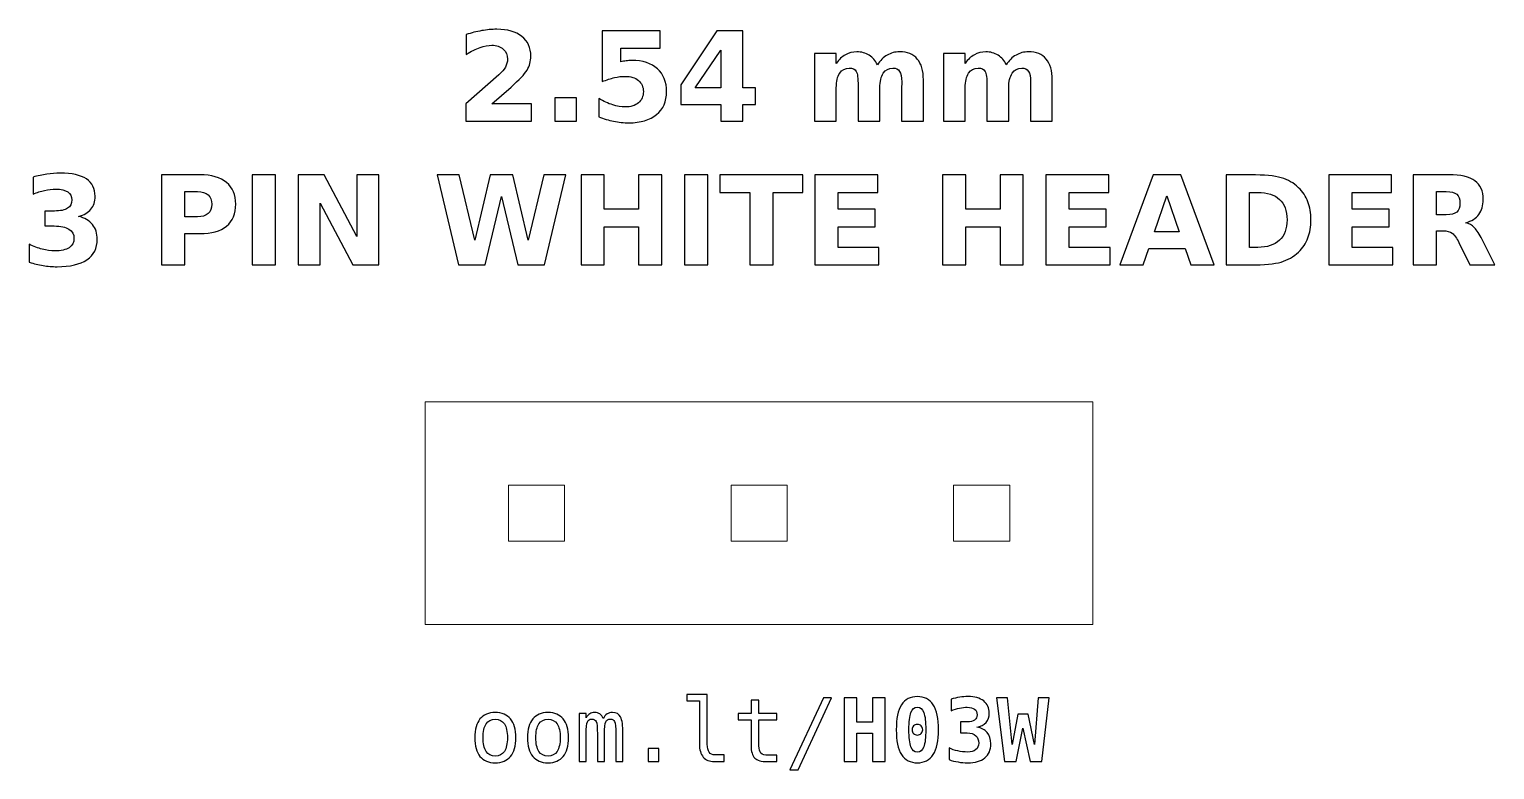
# Model space of a CAD drawing. Header units: centimetres. Extents: x -11.33 to -9.66, y -15.14 to -14.3.
import ezdxf

# ---------------------------------------------------------------- set-up
doc = ezdxf.new("R2010")
doc.units = ezdxf.units.CM
doc.header["$MEASUREMENT"] = 0
doc.layers.add('Layer 1', color=7, linetype='Continuous')

msp = doc.modelspace()

# ---------------------------------------------------------------- linework, layer by layer
at = {"layer": 'Layer 1', "color": 7, "lineweight": 20}
for points in [[(-10.881, -14.977), (-10.119, -14.977), (-10.119, -14.723), (-10.881, -14.723), (-10.881, -14.977)], [(-10.786, -14.882), (-10.722, -14.882), (-10.722, -14.818), (-10.786, -14.818), (-10.786, -14.882)], [(-10.532, -14.882), (-10.468, -14.882), (-10.468, -14.818), (-10.532, -14.818), (-10.532, -14.882)], [(-10.278, -14.882), (-10.214, -14.882), (-10.214, -14.818), (-10.278, -14.818), (-10.278, -14.882)]]:
    msp.add_lwpolyline(points, close=True, dxfattribs=at)
at = {"layer": 'Layer 1', "color": 250}
for points, knots in [([(-10.80502, -14.38297), (-10.80502, -14.38297), (-10.75974, -14.38297), (-10.75974, -14.38297), (-10.75974, -14.38297), (-10.75974, -14.38297), (-10.75974, -14.40247), (-10.75974, -14.40247), (-10.75974, -14.40247), (-10.75974, -14.40247), (-10.83451, -14.40247), (-10.83451, -14.40247), (-10.83451, -14.40247), (-10.83451, -14.40247), (-10.83451, -14.38297), (-10.83451, -14.38297), (-10.83451, -14.38297), (-10.83451, -14.38297), (-10.79695, -14.34984), (-10.79695, -14.34984), (-10.79695, -14.34984), (-10.79359, -14.3468), (-10.79112, -14.34384), (-10.78952, -14.34095), (-10.78952, -14.34095), (-10.7879, -14.33805), (-10.7871, -14.33504), (-10.7871, -14.33191), (-10.7871, -14.33191), (-10.7871, -14.32709), (-10.78872, -14.32321), (-10.79196, -14.32027), (-10.79196, -14.32027), (-10.79519, -14.31733), (-10.79949, -14.31588), (-10.80488, -14.31588), (-10.80488, -14.31588), (-10.80901, -14.31588), (-10.81353, -14.31677), (-10.81845, -14.31853), (-10.81845, -14.31853), (-10.82336, -14.3203), (-10.82863, -14.32293), (-10.83423, -14.32641), (-10.83423, -14.32641), (-10.83423, -14.32641), (-10.83423, -14.30381), (-10.83423, -14.30381), (-10.83423, -14.30381), (-10.82825, -14.30184), (-10.82235, -14.30033), (-10.81652, -14.2993), (-10.81652, -14.2993), (-10.81068, -14.29826), (-10.80497, -14.29774), (-10.79935, -14.29774), (-10.79935, -14.29774), (-10.78705, -14.29774), (-10.77748, -14.30045), (-10.77066, -14.30588), (-10.77066, -14.30588), (-10.76384, -14.31129), (-10.76043, -14.31884), (-10.76043, -14.32855), (-10.76043, -14.32855), (-10.76043, -14.33415), (-10.76188, -14.33937), (-10.76478, -14.34422), (-10.76478, -14.34422), (-10.76767, -14.34906), (-10.77376, -14.35555), (-10.78303, -14.36369), (-10.78303, -14.36369), (-10.78303, -14.36369), (-10.80502, -14.38297), (-10.80502, -14.38297)], [0, 0, 0, 0, 0.0526316, 0.0526316, 0.0526316, 0.0526316, 0.1052632, 0.1052632, 0.1052632, 0.1052632, 0.1578947, 0.1578947, 0.1578947, 0.1578947, 0.2105263, 0.2105263, 0.2105263, 0.2105263, 0.2631579, 0.2631579, 0.2631579, 0.2631579, 0.3157895, 0.3157895, 0.3157895, 0.3157895, 0.3684211, 0.3684211, 0.3684211, 0.3684211, 0.4210526, 0.4210526, 0.4210526, 0.4210526, 0.4736842, 0.4736842, 0.4736842, 0.4736842, 0.5263158, 0.5263158, 0.5263158, 0.5263158, 0.5789474, 0.5789474, 0.5789474, 0.5789474, 0.6315789, 0.6315789, 0.6315789, 0.6315789, 0.6842105, 0.6842105, 0.6842105, 0.6842105, 0.7368421, 0.7368421, 0.7368421, 0.7368421, 0.7894737, 0.7894737, 0.7894737, 0.7894737, 0.8421053, 0.8421053, 0.8421053, 0.8421053, 0.8947368, 0.8947368, 0.8947368, 0.8947368, 0.9473684, 0.9473684, 0.9473684, 0.9473684, 1, 1, 1, 1]), ([(-10.67893, -14.2996), (-10.67893, -14.2996), (-10.61299, -14.2996), (-10.61299, -14.2996), (-10.61299, -14.2996), (-10.61299, -14.2996), (-10.61299, -14.3191), (-10.61299, -14.3191), (-10.61299, -14.3191), (-10.61299, -14.3191), (-10.65779, -14.3191), (-10.65779, -14.3191), (-10.65779, -14.3191), (-10.65779, -14.3191), (-10.65779, -14.33502), (-10.65779, -14.33502), (-10.65779, -14.33502), (-10.65577, -14.33448), (-10.65374, -14.33406), (-10.6517, -14.33375), (-10.6517, -14.33375), (-10.64965, -14.33344), (-10.64751, -14.3333), (-10.64532, -14.3333), (-10.64532, -14.3333), (-10.63277, -14.3333), (-10.62301, -14.33643), (-10.61602, -14.34271), (-10.61602, -14.34271), (-10.60904, -14.34897), (-10.60556, -14.35771), (-10.60556, -14.36891), (-10.60556, -14.36891), (-10.60556, -14.38003), (-10.60937, -14.38874), (-10.61696, -14.39504), (-10.61696, -14.39504), (-10.62456, -14.40132), (-10.63512, -14.40447), (-10.64862, -14.40447), (-10.64862, -14.40447), (-10.65445, -14.40447), (-10.66024, -14.4039), (-10.66595, -14.40278), (-10.66595, -14.40278), (-10.67167, -14.40165), (-10.67736, -14.39995), (-10.683, -14.39765), (-10.683, -14.39765), (-10.683, -14.39765), (-10.683, -14.37676), (-10.683, -14.37676), (-10.683, -14.37676), (-10.6774, -14.37999), (-10.67209, -14.38239), (-10.66706, -14.38398), (-10.66706, -14.38398), (-10.66202, -14.38561), (-10.65727, -14.38641), (-10.65283, -14.38641), (-10.65283, -14.38641), (-10.64638, -14.38641), (-10.64133, -14.38483), (-10.63763, -14.38168), (-10.63763, -14.38168), (-10.63394, -14.37855), (-10.63208, -14.3743), (-10.63208, -14.36891), (-10.63208, -14.36891), (-10.63208, -14.3635), (-10.63394, -14.35924), (-10.63763, -14.35612), (-10.63763, -14.35612), (-10.64133, -14.35299), (-10.64638, -14.35144), (-10.65283, -14.35144), (-10.65283, -14.35144), (-10.65664, -14.35144), (-10.66071, -14.35193), (-10.66501, -14.35292), (-10.66501, -14.35292), (-10.66934, -14.3539), (-10.67397, -14.35543), (-10.67893, -14.3575), (-10.67893, -14.3575), (-10.67893, -14.3575), (-10.67893, -14.2996), (-10.67893, -14.2996)], [0, 0, 0, 0, 0.0454545, 0.0454545, 0.0454545, 0.0454545, 0.0909091, 0.0909091, 0.0909091, 0.0909091, 0.1363636, 0.1363636, 0.1363636, 0.1363636, 0.1818182, 0.1818182, 0.1818182, 0.1818182, 0.2272727, 0.2272727, 0.2272727, 0.2272727, 0.2727273, 0.2727273, 0.2727273, 0.2727273, 0.3181818, 0.3181818, 0.3181818, 0.3181818, 0.3636364, 0.3636364, 0.3636364, 0.3636364, 0.4090909, 0.4090909, 0.4090909, 0.4090909, 0.4545455, 0.4545455, 0.4545455, 0.4545455, 0.5, 0.5, 0.5, 0.5, 0.5454545, 0.5454545, 0.5454545, 0.5454545, 0.5909091, 0.5909091, 0.5909091, 0.5909091, 0.6363636, 0.6363636, 0.6363636, 0.6363636, 0.6818182, 0.6818182, 0.6818182, 0.6818182, 0.7272727, 0.7272727, 0.7272727, 0.7272727, 0.7727273, 0.7727273, 0.7727273, 0.7727273, 0.8181818, 0.8181818, 0.8181818, 0.8181818, 0.8636364, 0.8636364, 0.8636364, 0.8636364, 0.9090909, 0.9090909, 0.9090909, 0.9090909, 0.9545455, 0.9545455, 0.9545455, 0.9545455, 1, 1, 1, 1]), ([(-10.54815, -14.2996), (-10.54815, -14.2996), (-10.51865, -14.2996), (-10.51865, -14.2996), (-10.51865, -14.2996), (-10.51865, -14.2996), (-10.51865, -14.36451), (-10.51865, -14.36451), (-10.51865, -14.36451), (-10.51865, -14.36451), (-10.50398, -14.36451), (-10.50398, -14.36451), (-10.50398, -14.36451), (-10.50398, -14.36451), (-10.50398, -14.38373), (-10.50398, -14.38373), (-10.50398, -14.38373), (-10.50398, -14.38373), (-10.51865, -14.38373), (-10.51865, -14.38373), (-10.51865, -14.38373), (-10.51865, -14.38373), (-10.51865, -14.40247), (-10.51865, -14.40247), (-10.51865, -14.40247), (-10.51865, -14.40247), (-10.54372, -14.40247), (-10.54372, -14.40247), (-10.54372, -14.40247), (-10.54372, -14.40247), (-10.54372, -14.38373), (-10.54372, -14.38373), (-10.54372, -14.38373), (-10.54372, -14.38373), (-10.58935, -14.38373), (-10.58935, -14.38373), (-10.58935, -14.38373), (-10.58935, -14.38373), (-10.58935, -14.36098), (-10.58935, -14.36098), (-10.58935, -14.36098), (-10.58935, -14.36098), (-10.54815, -14.2996), (-10.54815, -14.2996)], [0, 0, 0, 0, 0.0909091, 0.0909091, 0.0909091, 0.0909091, 0.1818182, 0.1818182, 0.1818182, 0.1818182, 0.2727273, 0.2727273, 0.2727273, 0.2727273, 0.3636364, 0.3636364, 0.3636364, 0.3636364, 0.4545455, 0.4545455, 0.4545455, 0.4545455, 0.5454545, 0.5454545, 0.5454545, 0.5454545, 0.6363636, 0.6363636, 0.6363636, 0.6363636, 0.7272727, 0.7272727, 0.7272727, 0.7272727, 0.8181818, 0.8181818, 0.8181818, 0.8181818, 0.9090909, 0.9090909, 0.9090909, 0.9090909, 1, 1, 1, 1]), ([(-10.54372, -14.32145), (-10.54372, -14.32145), (-10.57282, -14.36451), (-10.57282, -14.36451), (-10.57282, -14.36451), (-10.57282, -14.36451), (-10.54372, -14.36451), (-10.54372, -14.36451), (-10.54372, -14.36451), (-10.54372, -14.36451), (-10.54372, -14.32145), (-10.54372, -14.32145)], [0, 0, 0, 0, 0.3333333, 0.3333333, 0.3333333, 0.3333333, 0.6666667, 0.6666667, 0.6666667, 0.6666667, 1, 1, 1, 1]), ([(-10.36501, -14.33812), (-10.36188, -14.33335), (-10.35819, -14.3297), (-10.35388, -14.32721), (-10.35388, -14.32721), (-10.34958, -14.32469), (-10.34488, -14.32345), (-10.33973, -14.32345), (-10.33973, -14.32345), (-10.33086, -14.32345), (-10.32411, -14.32618), (-10.31948, -14.33166), (-10.31948, -14.33166), (-10.31484, -14.33711), (-10.31251, -14.34506), (-10.31251, -14.35548), (-10.31251, -14.35548), (-10.31251, -14.35548), (-10.31251, -14.40247), (-10.31251, -14.40247), (-10.31251, -14.40247), (-10.31251, -14.40247), (-10.33733, -14.40247), (-10.33733, -14.40247), (-10.33733, -14.40247), (-10.33733, -14.40247), (-10.33733, -14.36223), (-10.33733, -14.36223), (-10.33733, -14.36223), (-10.33728, -14.36164), (-10.33726, -14.36103), (-10.33723, -14.36037), (-10.33723, -14.36037), (-10.33721, -14.35974), (-10.33719, -14.35882), (-10.33719, -14.35762), (-10.33719, -14.35762), (-10.33719, -14.35216), (-10.33798, -14.34819), (-10.33961, -14.34574), (-10.33961, -14.34574), (-10.34121, -14.34327), (-10.34379, -14.34205), (-10.34737, -14.34205), (-10.34737, -14.34205), (-10.35207, -14.34205), (-10.35567, -14.34398), (-10.35823, -14.34784), (-10.35823, -14.34784), (-10.36077, -14.35169), (-10.36209, -14.35727), (-10.36219, -14.36458), (-10.36219, -14.36458), (-10.36219, -14.36458), (-10.36219, -14.40247), (-10.36219, -14.40247), (-10.36219, -14.40247), (-10.36219, -14.40247), (-10.387, -14.40247), (-10.387, -14.40247), (-10.387, -14.40247), (-10.387, -14.40247), (-10.387, -14.36223), (-10.387, -14.36223), (-10.387, -14.36223), (-10.387, -14.35369), (-10.38773, -14.34819), (-10.38921, -14.34574), (-10.38921, -14.34574), (-10.39067, -14.34327), (-10.39328, -14.34205), (-10.39704, -14.34205), (-10.39704, -14.34205), (-10.40179, -14.34205), (-10.40544, -14.344), (-10.408, -14.34788), (-10.408, -14.34788), (-10.41056, -14.35176), (-10.41186, -14.35729), (-10.41186, -14.36451), (-10.41186, -14.36451), (-10.41186, -14.36451), (-10.41186, -14.40247), (-10.41186, -14.40247), (-10.41186, -14.40247), (-10.41186, -14.40247), (-10.43667, -14.40247), (-10.43667, -14.40247), (-10.43667, -14.40247), (-10.43667, -14.40247), (-10.43667, -14.32531), (-10.43667, -14.32531), (-10.43667, -14.32531), (-10.43667, -14.32531), (-10.41186, -14.32531), (-10.41186, -14.32531), (-10.41186, -14.32531), (-10.41186, -14.32531), (-10.41186, -14.33662), (-10.41186, -14.33662), (-10.41186, -14.33662), (-10.40882, -14.33224), (-10.40534, -14.32898), (-10.40141, -14.32676), (-10.40141, -14.32676), (-10.39749, -14.32455), (-10.39316, -14.32345), (-10.38843, -14.32345), (-10.38843, -14.32345), (-10.38312, -14.32345), (-10.37839, -14.32474), (-10.37432, -14.32731), (-10.37432, -14.32731), (-10.37023, -14.32989), (-10.36712, -14.33349), (-10.36501, -14.33812)], [0, 0, 0, 0, 0.0344828, 0.0344828, 0.0344828, 0.0344828, 0.0689655, 0.0689655, 0.0689655, 0.0689655, 0.1034483, 0.1034483, 0.1034483, 0.1034483, 0.137931, 0.137931, 0.137931, 0.137931, 0.1724138, 0.1724138, 0.1724138, 0.1724138, 0.2068966, 0.2068966, 0.2068966, 0.2068966, 0.2413793, 0.2413793, 0.2413793, 0.2413793, 0.2758621, 0.2758621, 0.2758621, 0.2758621, 0.3103448, 0.3103448, 0.3103448, 0.3103448, 0.3448276, 0.3448276, 0.3448276, 0.3448276, 0.3793103, 0.3793103, 0.3793103, 0.3793103, 0.4137931, 0.4137931, 0.4137931, 0.4137931, 0.4482759, 0.4482759, 0.4482759, 0.4482759, 0.4827586, 0.4827586, 0.4827586, 0.4827586, 0.5172414, 0.5172414, 0.5172414, 0.5172414, 0.5517241, 0.5517241, 0.5517241, 0.5517241, 0.5862069, 0.5862069, 0.5862069, 0.5862069, 0.6206897, 0.6206897, 0.6206897, 0.6206897, 0.6551724, 0.6551724, 0.6551724, 0.6551724, 0.6896552, 0.6896552, 0.6896552, 0.6896552, 0.7241379, 0.7241379, 0.7241379, 0.7241379, 0.7586207, 0.7586207, 0.7586207, 0.7586207, 0.7931034, 0.7931034, 0.7931034, 0.7931034, 0.8275862, 0.8275862, 0.8275862, 0.8275862, 0.862069, 0.862069, 0.862069, 0.862069, 0.8965517, 0.8965517, 0.8965517, 0.8965517, 0.9310345, 0.9310345, 0.9310345, 0.9310345, 0.9655172, 0.9655172, 0.9655172, 0.9655172, 1, 1, 1, 1]), ([(-10.21797, -14.33812), (-10.21484, -14.33335), (-10.21115, -14.3297), (-10.20684, -14.32721), (-10.20684, -14.32721), (-10.20254, -14.32469), (-10.19784, -14.32345), (-10.19269, -14.32345), (-10.19269, -14.32345), (-10.18382, -14.32345), (-10.17707, -14.32618), (-10.17244, -14.33166), (-10.17244, -14.33166), (-10.1678, -14.33711), (-10.16547, -14.34506), (-10.16547, -14.35548), (-10.16547, -14.35548), (-10.16547, -14.35548), (-10.16547, -14.40247), (-10.16547, -14.40247), (-10.16547, -14.40247), (-10.16547, -14.40247), (-10.19029, -14.40247), (-10.19029, -14.40247), (-10.19029, -14.40247), (-10.19029, -14.40247), (-10.19029, -14.36223), (-10.19029, -14.36223), (-10.19029, -14.36223), (-10.19024, -14.36164), (-10.19022, -14.36103), (-10.19019, -14.36037), (-10.19019, -14.36037), (-10.19017, -14.35974), (-10.19015, -14.35882), (-10.19015, -14.35762), (-10.19015, -14.35762), (-10.19015, -14.35216), (-10.19094, -14.34819), (-10.19257, -14.34574), (-10.19257, -14.34574), (-10.19417, -14.34327), (-10.19675, -14.34205), (-10.20033, -14.34205), (-10.20033, -14.34205), (-10.20503, -14.34205), (-10.20863, -14.34398), (-10.21119, -14.34784), (-10.21119, -14.34784), (-10.21373, -14.35169), (-10.21505, -14.35727), (-10.21515, -14.36458), (-10.21515, -14.36458), (-10.21515, -14.36458), (-10.21515, -14.40247), (-10.21515, -14.40247), (-10.21515, -14.40247), (-10.21515, -14.40247), (-10.23996, -14.40247), (-10.23996, -14.40247), (-10.23996, -14.40247), (-10.23996, -14.40247), (-10.23996, -14.36223), (-10.23996, -14.36223), (-10.23996, -14.36223), (-10.23996, -14.35369), (-10.24069, -14.34819), (-10.24217, -14.34574), (-10.24217, -14.34574), (-10.24363, -14.34327), (-10.24624, -14.34205), (-10.25, -14.34205), (-10.25, -14.34205), (-10.25475, -14.34205), (-10.2584, -14.344), (-10.26096, -14.34788), (-10.26096, -14.34788), (-10.26352, -14.35176), (-10.26482, -14.35729), (-10.26482, -14.36451), (-10.26482, -14.36451), (-10.26482, -14.36451), (-10.26482, -14.40247), (-10.26482, -14.40247), (-10.26482, -14.40247), (-10.26482, -14.40247), (-10.28963, -14.40247), (-10.28963, -14.40247), (-10.28963, -14.40247), (-10.28963, -14.40247), (-10.28963, -14.32531), (-10.28963, -14.32531), (-10.28963, -14.32531), (-10.28963, -14.32531), (-10.26482, -14.32531), (-10.26482, -14.32531), (-10.26482, -14.32531), (-10.26482, -14.32531), (-10.26482, -14.33662), (-10.26482, -14.33662), (-10.26482, -14.33662), (-10.26178, -14.33224), (-10.2583, -14.32898), (-10.25437, -14.32676), (-10.25437, -14.32676), (-10.25045, -14.32455), (-10.24612, -14.32345), (-10.24139, -14.32345), (-10.24139, -14.32345), (-10.23608, -14.32345), (-10.23135, -14.32474), (-10.22728, -14.32731), (-10.22728, -14.32731), (-10.22319, -14.32989), (-10.22008, -14.33349), (-10.21797, -14.33812)], [0, 0, 0, 0, 0.0344828, 0.0344828, 0.0344828, 0.0344828, 0.0689655, 0.0689655, 0.0689655, 0.0689655, 0.1034483, 0.1034483, 0.1034483, 0.1034483, 0.137931, 0.137931, 0.137931, 0.137931, 0.1724138, 0.1724138, 0.1724138, 0.1724138, 0.2068966, 0.2068966, 0.2068966, 0.2068966, 0.2413793, 0.2413793, 0.2413793, 0.2413793, 0.2758621, 0.2758621, 0.2758621, 0.2758621, 0.3103448, 0.3103448, 0.3103448, 0.3103448, 0.3448276, 0.3448276, 0.3448276, 0.3448276, 0.3793103, 0.3793103, 0.3793103, 0.3793103, 0.4137931, 0.4137931, 0.4137931, 0.4137931, 0.4482759, 0.4482759, 0.4482759, 0.4482759, 0.4827586, 0.4827586, 0.4827586, 0.4827586, 0.5172414, 0.5172414, 0.5172414, 0.5172414, 0.5517241, 0.5517241, 0.5517241, 0.5517241, 0.5862069, 0.5862069, 0.5862069, 0.5862069, 0.6206897, 0.6206897, 0.6206897, 0.6206897, 0.6551724, 0.6551724, 0.6551724, 0.6551724, 0.6896552, 0.6896552, 0.6896552, 0.6896552, 0.7241379, 0.7241379, 0.7241379, 0.7241379, 0.7586207, 0.7586207, 0.7586207, 0.7586207, 0.7931034, 0.7931034, 0.7931034, 0.7931034, 0.8275862, 0.8275862, 0.8275862, 0.8275862, 0.862069, 0.862069, 0.862069, 0.862069, 0.8965517, 0.8965517, 0.8965517, 0.8965517, 0.9310345, 0.9310345, 0.9310345, 0.9310345, 0.9655172, 0.9655172, 0.9655172, 0.9655172, 1, 1, 1, 1]), ([(-10.7331, -14.3758), (-10.7331, -14.3758), (-10.70828, -14.3758), (-10.70828, -14.3758), (-10.70828, -14.3758), (-10.70828, -14.3758), (-10.70828, -14.40247), (-10.70828, -14.40247), (-10.70828, -14.40247), (-10.70828, -14.40247), (-10.7331, -14.40247), (-10.7331, -14.40247), (-10.7331, -14.40247), (-10.7331, -14.40247), (-10.7331, -14.3758), (-10.7331, -14.3758)], [0, 0, 0, 0, 0.25, 0.25, 0.25, 0.25, 0.5, 0.5, 0.5, 0.5, 0.75, 0.75, 0.75, 0.75, 1, 1, 1, 1]), ([(-11.27643, -14.51124), (-11.26951, -14.51303), (-11.26422, -14.51616), (-11.26062, -14.52058), (-11.26062, -14.52058), (-11.25702, -14.52502), (-11.25521, -14.53064), (-11.25521, -14.53749), (-11.25521, -14.53749), (-11.25521, -14.54769), (-11.25912, -14.55545), (-11.26692, -14.56077), (-11.26692, -14.56077), (-11.27473, -14.56606), (-11.28612, -14.56872), (-11.3011, -14.56872), (-11.3011, -14.56872), (-11.30639, -14.56872), (-11.31168, -14.5683), (-11.317, -14.56745), (-11.317, -14.56745), (-11.32229, -14.5666), (-11.32753, -14.56531), (-11.33273, -14.56362), (-11.33273, -14.56362), (-11.33273, -14.56362), (-11.33273, -14.54315), (-11.33273, -14.54315), (-11.33273, -14.54315), (-11.32777, -14.54562), (-11.32285, -14.54751), (-11.31796, -14.54878), (-11.31796, -14.54878), (-11.31307, -14.55002), (-11.30825, -14.55066), (-11.30352, -14.55066), (-11.30352, -14.55066), (-11.29649, -14.55066), (-11.2911, -14.54943), (-11.28736, -14.54701), (-11.28736, -14.54701), (-11.28362, -14.54457), (-11.28174, -14.54109), (-11.28174, -14.53652), (-11.28174, -14.53652), (-11.28174, -14.53184), (-11.28367, -14.52829), (-11.2875, -14.52589), (-11.2875, -14.52589), (-11.29134, -14.52347), (-11.297, -14.52227), (-11.30448, -14.52227), (-11.30448, -14.52227), (-11.30448, -14.52227), (-11.31509, -14.52227), (-11.31509, -14.52227), (-11.31509, -14.52227), (-11.31509, -14.52227), (-11.31509, -14.50517), (-11.31509, -14.50517), (-11.31509, -14.50517), (-11.31509, -14.50517), (-11.30394, -14.50517), (-11.30394, -14.50517), (-11.30394, -14.50517), (-11.29726, -14.50517), (-11.29232, -14.50414), (-11.28906, -14.50204), (-11.28906, -14.50204), (-11.28579, -14.49995), (-11.28416, -14.49678), (-11.28416, -14.49252), (-11.28416, -14.49252), (-11.28416, -14.48857), (-11.28574, -14.48551), (-11.28891, -14.48337), (-11.28891, -14.48337), (-11.29209, -14.48121), (-11.29656, -14.48013), (-11.30234, -14.48013), (-11.30234, -14.48013), (-11.30662, -14.48013), (-11.31093, -14.4806), (-11.3153, -14.48156), (-11.3153, -14.48156), (-11.31965, -14.48252), (-11.32398, -14.48396), (-11.32831, -14.48584), (-11.32831, -14.48584), (-11.32831, -14.48584), (-11.32831, -14.46641), (-11.32831, -14.46641), (-11.32831, -14.46641), (-11.32306, -14.46493), (-11.31789, -14.46383), (-11.31274, -14.4631), (-11.31274, -14.4631), (-11.30759, -14.46237), (-11.30256, -14.46199), (-11.29759, -14.46199), (-11.29759, -14.46199), (-11.28423, -14.46199), (-11.27422, -14.46418), (-11.26758, -14.46858), (-11.26758, -14.46858), (-11.26095, -14.47295), (-11.25764, -14.47956), (-11.25764, -14.48838), (-11.25764, -14.48838), (-11.25764, -14.49438), (-11.25921, -14.49932), (-11.26239, -14.50315), (-11.26239, -14.50315), (-11.26556, -14.50698), (-11.27024, -14.50969), (-11.27643, -14.51124)], [0, 0, 0, 0, 0.0344828, 0.0344828, 0.0344828, 0.0344828, 0.0689655, 0.0689655, 0.0689655, 0.0689655, 0.1034483, 0.1034483, 0.1034483, 0.1034483, 0.137931, 0.137931, 0.137931, 0.137931, 0.1724138, 0.1724138, 0.1724138, 0.1724138, 0.2068966, 0.2068966, 0.2068966, 0.2068966, 0.2413793, 0.2413793, 0.2413793, 0.2413793, 0.2758621, 0.2758621, 0.2758621, 0.2758621, 0.3103448, 0.3103448, 0.3103448, 0.3103448, 0.3448276, 0.3448276, 0.3448276, 0.3448276, 0.3793103, 0.3793103, 0.3793103, 0.3793103, 0.4137931, 0.4137931, 0.4137931, 0.4137931, 0.4482759, 0.4482759, 0.4482759, 0.4482759, 0.4827586, 0.4827586, 0.4827586, 0.4827586, 0.5172414, 0.5172414, 0.5172414, 0.5172414, 0.5517241, 0.5517241, 0.5517241, 0.5517241, 0.5862069, 0.5862069, 0.5862069, 0.5862069, 0.6206897, 0.6206897, 0.6206897, 0.6206897, 0.6551724, 0.6551724, 0.6551724, 0.6551724, 0.6896552, 0.6896552, 0.6896552, 0.6896552, 0.7241379, 0.7241379, 0.7241379, 0.7241379, 0.7586207, 0.7586207, 0.7586207, 0.7586207, 0.7931034, 0.7931034, 0.7931034, 0.7931034, 0.8275862, 0.8275862, 0.8275862, 0.8275862, 0.862069, 0.862069, 0.862069, 0.862069, 0.8965517, 0.8965517, 0.8965517, 0.8965517, 0.9310345, 0.9310345, 0.9310345, 0.9310345, 0.9655172, 0.9655172, 0.9655172, 0.9655172, 1, 1, 1, 1]), ([(-11.18188, -14.46385), (-11.18188, -14.46385), (-11.13786, -14.46385), (-11.13786, -14.46385), (-11.13786, -14.46385), (-11.12476, -14.46385), (-11.11471, -14.46677), (-11.1077, -14.47258), (-11.1077, -14.47258), (-11.1007, -14.47839), (-11.09719, -14.48666), (-11.09719, -14.49741), (-11.09719, -14.49741), (-11.09719, -14.50818), (-11.1007, -14.51648), (-11.1077, -14.52229), (-11.1077, -14.52229), (-11.11471, -14.5281), (-11.12476, -14.53102), (-11.13786, -14.53102), (-11.13786, -14.53102), (-11.13786, -14.53102), (-11.15535, -14.53102), (-11.15535, -14.53102), (-11.15535, -14.53102), (-11.15535, -14.53102), (-11.15535, -14.56672), (-11.15535, -14.56672), (-11.15535, -14.56672), (-11.15535, -14.56672), (-11.18188, -14.56672), (-11.18188, -14.56672), (-11.18188, -14.56672), (-11.18188, -14.56672), (-11.18188, -14.46385), (-11.18188, -14.46385)], [0, 0, 0, 0, 0.1111111, 0.1111111, 0.1111111, 0.1111111, 0.2222222, 0.2222222, 0.2222222, 0.2222222, 0.3333333, 0.3333333, 0.3333333, 0.3333333, 0.4444444, 0.4444444, 0.4444444, 0.4444444, 0.5555556, 0.5555556, 0.5555556, 0.5555556, 0.6666667, 0.6666667, 0.6666667, 0.6666667, 0.7777778, 0.7777778, 0.7777778, 0.7777778, 0.8888889, 0.8888889, 0.8888889, 0.8888889, 1, 1, 1, 1]), ([(-11.07847, -14.46385), (-11.07847, -14.46385), (-11.05194, -14.46385), (-11.05194, -14.46385), (-11.05194, -14.46385), (-11.05194, -14.46385), (-11.05194, -14.56672), (-11.05194, -14.56672), (-11.05194, -14.56672), (-11.05194, -14.56672), (-11.07847, -14.56672), (-11.07847, -14.56672), (-11.07847, -14.56672), (-11.07847, -14.56672), (-11.07847, -14.46385), (-11.07847, -14.46385)], [0, 0, 0, 0, 0.25, 0.25, 0.25, 0.25, 0.5, 0.5, 0.5, 0.5, 0.75, 0.75, 0.75, 0.75, 1, 1, 1, 1]), ([(-11.02598, -14.46385), (-11.02598, -14.46385), (-10.99635, -14.46385), (-10.99635, -14.46385), (-10.99635, -14.46385), (-10.99635, -14.46385), (-10.95893, -14.53441), (-10.95893, -14.53441), (-10.95893, -14.53441), (-10.95893, -14.53441), (-10.95893, -14.46385), (-10.95893, -14.46385), (-10.95893, -14.46385), (-10.95893, -14.46385), (-10.93379, -14.46385), (-10.93379, -14.46385), (-10.93379, -14.46385), (-10.93379, -14.46385), (-10.93379, -14.56672), (-10.93379, -14.56672), (-10.93379, -14.56672), (-10.93379, -14.56672), (-10.96342, -14.56672), (-10.96342, -14.56672), (-10.96342, -14.56672), (-10.96342, -14.56672), (-11.00084, -14.49616), (-11.00084, -14.49616), (-11.00084, -14.49616), (-11.00084, -14.49616), (-11.00084, -14.56672), (-11.00084, -14.56672), (-11.00084, -14.56672), (-11.00084, -14.56672), (-11.02598, -14.56672), (-11.02598, -14.56672), (-11.02598, -14.56672), (-11.02598, -14.56672), (-11.02598, -14.46385), (-11.02598, -14.46385)], [0, 0, 0, 0, 0.1, 0.1, 0.1, 0.1, 0.2, 0.2, 0.2, 0.2, 0.3, 0.3, 0.3, 0.3, 0.4, 0.4, 0.4, 0.4, 0.5, 0.5, 0.5, 0.5, 0.6, 0.6, 0.6, 0.6, 0.7, 0.7, 0.7, 0.7, 0.8, 0.8, 0.8, 0.8, 0.9, 0.9, 0.9, 0.9, 1, 1, 1, 1]), ([(-10.86751, -14.46385), (-10.86751, -14.46385), (-10.84209, -14.46385), (-10.84209, -14.46385), (-10.84209, -14.46385), (-10.84209, -14.46385), (-10.82431, -14.53862), (-10.82431, -14.53862), (-10.82431, -14.53862), (-10.82431, -14.53862), (-10.80667, -14.46385), (-10.80667, -14.46385), (-10.80667, -14.46385), (-10.80667, -14.46385), (-10.7811, -14.46385), (-10.7811, -14.46385), (-10.7811, -14.46385), (-10.7811, -14.46385), (-10.76347, -14.53862), (-10.76347, -14.53862), (-10.76347, -14.53862), (-10.76347, -14.53862), (-10.74569, -14.46385), (-10.74569, -14.46385), (-10.74569, -14.46385), (-10.74569, -14.46385), (-10.72047, -14.46385), (-10.72047, -14.46385), (-10.72047, -14.46385), (-10.72047, -14.46385), (-10.74472, -14.56672), (-10.74472, -14.56672), (-10.74472, -14.56672), (-10.74472, -14.56672), (-10.77532, -14.56672), (-10.77532, -14.56672), (-10.77532, -14.56672), (-10.77532, -14.56672), (-10.79399, -14.48852), (-10.79399, -14.48852), (-10.79399, -14.48852), (-10.79399, -14.48852), (-10.81245, -14.56672), (-10.81245, -14.56672), (-10.81245, -14.56672), (-10.81245, -14.56672), (-10.84305, -14.56672), (-10.84305, -14.56672), (-10.84305, -14.56672), (-10.84305, -14.56672), (-10.86751, -14.46385), (-10.86751, -14.46385)], [0, 0, 0, 0, 0.0769231, 0.0769231, 0.0769231, 0.0769231, 0.1538462, 0.1538462, 0.1538462, 0.1538462, 0.2307692, 0.2307692, 0.2307692, 0.2307692, 0.3076923, 0.3076923, 0.3076923, 0.3076923, 0.3846154, 0.3846154, 0.3846154, 0.3846154, 0.4615385, 0.4615385, 0.4615385, 0.4615385, 0.5384615, 0.5384615, 0.5384615, 0.5384615, 0.6153846, 0.6153846, 0.6153846, 0.6153846, 0.6923077, 0.6923077, 0.6923077, 0.6923077, 0.7692308, 0.7692308, 0.7692308, 0.7692308, 0.8461538, 0.8461538, 0.8461538, 0.8461538, 0.9230769, 0.9230769, 0.9230769, 0.9230769, 1, 1, 1, 1]), ([(-10.70312, -14.46385), (-10.70312, -14.46385), (-10.67659, -14.46385), (-10.67659, -14.46385), (-10.67659, -14.46385), (-10.67659, -14.46385), (-10.67659, -14.50306), (-10.67659, -14.50306), (-10.67659, -14.50306), (-10.67659, -14.50306), (-10.63746, -14.50306), (-10.63746, -14.50306), (-10.63746, -14.50306), (-10.63746, -14.50306), (-10.63746, -14.46385), (-10.63746, -14.46385), (-10.63746, -14.46385), (-10.63746, -14.46385), (-10.61093, -14.46385), (-10.61093, -14.46385), (-10.61093, -14.46385), (-10.61093, -14.46385), (-10.61093, -14.56672), (-10.61093, -14.56672), (-10.61093, -14.56672), (-10.61093, -14.56672), (-10.63746, -14.56672), (-10.63746, -14.56672), (-10.63746, -14.56672), (-10.63746, -14.56672), (-10.63746, -14.52312), (-10.63746, -14.52312), (-10.63746, -14.52312), (-10.63746, -14.52312), (-10.67659, -14.52312), (-10.67659, -14.52312), (-10.67659, -14.52312), (-10.67659, -14.52312), (-10.67659, -14.56672), (-10.67659, -14.56672), (-10.67659, -14.56672), (-10.67659, -14.56672), (-10.70312, -14.56672), (-10.70312, -14.56672), (-10.70312, -14.56672), (-10.70312, -14.56672), (-10.70312, -14.46385), (-10.70312, -14.46385)], [0, 0, 0, 0, 0.0833333, 0.0833333, 0.0833333, 0.0833333, 0.1666667, 0.1666667, 0.1666667, 0.1666667, 0.25, 0.25, 0.25, 0.25, 0.3333333, 0.3333333, 0.3333333, 0.3333333, 0.4166667, 0.4166667, 0.4166667, 0.4166667, 0.5, 0.5, 0.5, 0.5, 0.5833333, 0.5833333, 0.5833333, 0.5833333, 0.6666667, 0.6666667, 0.6666667, 0.6666667, 0.75, 0.75, 0.75, 0.75, 0.8333333, 0.8333333, 0.8333333, 0.8333333, 0.9166667, 0.9166667, 0.9166667, 0.9166667, 1, 1, 1, 1]), ([(-10.58503, -14.46385), (-10.58503, -14.46385), (-10.5585, -14.46385), (-10.5585, -14.46385), (-10.5585, -14.46385), (-10.5585, -14.46385), (-10.5585, -14.56672), (-10.5585, -14.56672), (-10.5585, -14.56672), (-10.5585, -14.56672), (-10.58503, -14.56672), (-10.58503, -14.56672), (-10.58503, -14.56672), (-10.58503, -14.56672), (-10.58503, -14.46385), (-10.58503, -14.46385)], [0, 0, 0, 0, 0.25, 0.25, 0.25, 0.25, 0.5, 0.5, 0.5, 0.5, 0.75, 0.75, 0.75, 0.75, 1, 1, 1, 1]), ([(-10.54482, -14.46385), (-10.54482, -14.46385), (-10.45002, -14.46385), (-10.45002, -14.46385), (-10.45002, -14.46385), (-10.45002, -14.46385), (-10.45002, -14.48391), (-10.45002, -14.48391), (-10.45002, -14.48391), (-10.45002, -14.48391), (-10.48412, -14.48391), (-10.48412, -14.48391), (-10.48412, -14.48391), (-10.48412, -14.48391), (-10.48412, -14.56672), (-10.48412, -14.56672), (-10.48412, -14.56672), (-10.48412, -14.56672), (-10.51065, -14.56672), (-10.51065, -14.56672), (-10.51065, -14.56672), (-10.51065, -14.56672), (-10.51065, -14.48391), (-10.51065, -14.48391), (-10.51065, -14.48391), (-10.51065, -14.48391), (-10.54482, -14.48391), (-10.54482, -14.48391), (-10.54482, -14.48391), (-10.54482, -14.48391), (-10.54482, -14.46385), (-10.54482, -14.46385)], [0, 0, 0, 0, 0.125, 0.125, 0.125, 0.125, 0.25, 0.25, 0.25, 0.25, 0.375, 0.375, 0.375, 0.375, 0.5, 0.5, 0.5, 0.5, 0.625, 0.625, 0.625, 0.625, 0.75, 0.75, 0.75, 0.75, 0.875, 0.875, 0.875, 0.875, 1, 1, 1, 1]), ([(-10.43628, -14.46385), (-10.43628, -14.46385), (-10.36469, -14.46385), (-10.36469, -14.46385), (-10.36469, -14.46385), (-10.36469, -14.46385), (-10.36469, -14.48391), (-10.36469, -14.48391), (-10.36469, -14.48391), (-10.36469, -14.48391), (-10.40975, -14.48391), (-10.40975, -14.48391), (-10.40975, -14.48391), (-10.40975, -14.48391), (-10.40975, -14.50306), (-10.40975, -14.50306), (-10.40975, -14.50306), (-10.40975, -14.50306), (-10.3674, -14.50306), (-10.3674, -14.50306), (-10.3674, -14.50306), (-10.3674, -14.50306), (-10.3674, -14.52312), (-10.3674, -14.52312), (-10.3674, -14.52312), (-10.3674, -14.52312), (-10.40975, -14.52312), (-10.40975, -14.52312), (-10.40975, -14.52312), (-10.40975, -14.52312), (-10.40975, -14.54666), (-10.40975, -14.54666), (-10.40975, -14.54666), (-10.40975, -14.54666), (-10.36319, -14.54666), (-10.36319, -14.54666), (-10.36319, -14.54666), (-10.36319, -14.54666), (-10.36319, -14.56672), (-10.36319, -14.56672), (-10.36319, -14.56672), (-10.36319, -14.56672), (-10.43628, -14.56672), (-10.43628, -14.56672), (-10.43628, -14.56672), (-10.43628, -14.56672), (-10.43628, -14.46385), (-10.43628, -14.46385)], [0, 0, 0, 0, 0.0833333, 0.0833333, 0.0833333, 0.0833333, 0.1666667, 0.1666667, 0.1666667, 0.1666667, 0.25, 0.25, 0.25, 0.25, 0.3333333, 0.3333333, 0.3333333, 0.3333333, 0.4166667, 0.4166667, 0.4166667, 0.4166667, 0.5, 0.5, 0.5, 0.5, 0.5833333, 0.5833333, 0.5833333, 0.5833333, 0.6666667, 0.6666667, 0.6666667, 0.6666667, 0.75, 0.75, 0.75, 0.75, 0.8333333, 0.8333333, 0.8333333, 0.8333333, 0.9166667, 0.9166667, 0.9166667, 0.9166667, 1, 1, 1, 1]), ([(-10.29075, -14.46385), (-10.29075, -14.46385), (-10.26422, -14.46385), (-10.26422, -14.46385), (-10.26422, -14.46385), (-10.26422, -14.46385), (-10.26422, -14.50306), (-10.26422, -14.50306), (-10.26422, -14.50306), (-10.26422, -14.50306), (-10.22509, -14.50306), (-10.22509, -14.50306), (-10.22509, -14.50306), (-10.22509, -14.50306), (-10.22509, -14.46385), (-10.22509, -14.46385), (-10.22509, -14.46385), (-10.22509, -14.46385), (-10.19856, -14.46385), (-10.19856, -14.46385), (-10.19856, -14.46385), (-10.19856, -14.46385), (-10.19856, -14.56672), (-10.19856, -14.56672), (-10.19856, -14.56672), (-10.19856, -14.56672), (-10.22509, -14.56672), (-10.22509, -14.56672), (-10.22509, -14.56672), (-10.22509, -14.56672), (-10.22509, -14.52312), (-10.22509, -14.52312), (-10.22509, -14.52312), (-10.22509, -14.52312), (-10.26422, -14.52312), (-10.26422, -14.52312), (-10.26422, -14.52312), (-10.26422, -14.52312), (-10.26422, -14.56672), (-10.26422, -14.56672), (-10.26422, -14.56672), (-10.26422, -14.56672), (-10.29075, -14.56672), (-10.29075, -14.56672), (-10.29075, -14.56672), (-10.29075, -14.56672), (-10.29075, -14.46385), (-10.29075, -14.46385)], [0, 0, 0, 0, 0.0833333, 0.0833333, 0.0833333, 0.0833333, 0.1666667, 0.1666667, 0.1666667, 0.1666667, 0.25, 0.25, 0.25, 0.25, 0.3333333, 0.3333333, 0.3333333, 0.3333333, 0.4166667, 0.4166667, 0.4166667, 0.4166667, 0.5, 0.5, 0.5, 0.5, 0.5833333, 0.5833333, 0.5833333, 0.5833333, 0.6666667, 0.6666667, 0.6666667, 0.6666667, 0.75, 0.75, 0.75, 0.75, 0.8333333, 0.8333333, 0.8333333, 0.8333333, 0.9166667, 0.9166667, 0.9166667, 0.9166667, 1, 1, 1, 1]), ([(-10.17266, -14.46385), (-10.17266, -14.46385), (-10.10107, -14.46385), (-10.10107, -14.46385), (-10.10107, -14.46385), (-10.10107, -14.46385), (-10.10107, -14.48391), (-10.10107, -14.48391), (-10.10107, -14.48391), (-10.10107, -14.48391), (-10.14613, -14.48391), (-10.14613, -14.48391), (-10.14613, -14.48391), (-10.14613, -14.48391), (-10.14613, -14.50306), (-10.14613, -14.50306), (-10.14613, -14.50306), (-10.14613, -14.50306), (-10.10378, -14.50306), (-10.10378, -14.50306), (-10.10378, -14.50306), (-10.10378, -14.50306), (-10.10378, -14.52312), (-10.10378, -14.52312), (-10.10378, -14.52312), (-10.10378, -14.52312), (-10.14613, -14.52312), (-10.14613, -14.52312), (-10.14613, -14.52312), (-10.14613, -14.52312), (-10.14613, -14.54666), (-10.14613, -14.54666), (-10.14613, -14.54666), (-10.14613, -14.54666), (-10.09957, -14.54666), (-10.09957, -14.54666), (-10.09957, -14.54666), (-10.09957, -14.54666), (-10.09957, -14.56672), (-10.09957, -14.56672), (-10.09957, -14.56672), (-10.09957, -14.56672), (-10.17266, -14.56672), (-10.17266, -14.56672), (-10.17266, -14.56672), (-10.17266, -14.56672), (-10.17266, -14.46385), (-10.17266, -14.46385)], [0, 0, 0, 0, 0.0833333, 0.0833333, 0.0833333, 0.0833333, 0.1666667, 0.1666667, 0.1666667, 0.1666667, 0.25, 0.25, 0.25, 0.25, 0.3333333, 0.3333333, 0.3333333, 0.3333333, 0.4166667, 0.4166667, 0.4166667, 0.4166667, 0.5, 0.5, 0.5, 0.5, 0.5833333, 0.5833333, 0.5833333, 0.5833333, 0.6666667, 0.6666667, 0.6666667, 0.6666667, 0.75, 0.75, 0.75, 0.75, 0.8333333, 0.8333333, 0.8333333, 0.8333333, 0.9166667, 0.9166667, 0.9166667, 0.9166667, 1, 1, 1, 1]), ([(-10.01384, -14.548), (-10.01384, -14.548), (-10.05533, -14.548), (-10.05533, -14.548), (-10.05533, -14.548), (-10.05533, -14.548), (-10.06187, -14.56672), (-10.06187, -14.56672), (-10.06187, -14.56672), (-10.06187, -14.56672), (-10.08854, -14.56672), (-10.08854, -14.56672), (-10.08854, -14.56672), (-10.08854, -14.56672), (-10.05044, -14.46385), (-10.05044, -14.46385), (-10.05044, -14.46385), (-10.05044, -14.46385), (-10.01881, -14.46385), (-10.01881, -14.46385), (-10.01881, -14.46385), (-10.01881, -14.46385), (-9.98071, -14.56672), (-9.98071, -14.56672), (-9.98071, -14.56672), (-9.98071, -14.56672), (-10.00738, -14.56672), (-10.00738, -14.56672), (-10.00738, -14.56672), (-10.00738, -14.56672), (-10.01384, -14.548), (-10.01384, -14.548)], [0, 0, 0, 0, 0.125, 0.125, 0.125, 0.125, 0.25, 0.25, 0.25, 0.25, 0.375, 0.375, 0.375, 0.375, 0.5, 0.5, 0.5, 0.5, 0.625, 0.625, 0.625, 0.625, 0.75, 0.75, 0.75, 0.75, 0.875, 0.875, 0.875, 0.875, 1, 1, 1, 1]), ([(-9.96704, -14.46385), (-9.96704, -14.46385), (-9.93905, -14.46385), (-9.93905, -14.46385), (-9.93905, -14.46385), (-9.92344, -14.46385), (-9.91182, -14.46496), (-9.90418, -14.46719), (-9.90418, -14.46719), (-9.89653, -14.46942), (-9.88997, -14.47319), (-9.88449, -14.47853), (-9.88449, -14.47853), (-9.87967, -14.48316), (-9.8761, -14.48852), (-9.87374, -14.49459), (-9.87374, -14.49459), (-9.87142, -14.50063), (-9.87024, -14.5075), (-9.87024, -14.51519), (-9.87024, -14.51519), (-9.87024, -14.52295), (-9.87142, -14.52987), (-9.87374, -14.53596), (-9.87374, -14.53596), (-9.8761, -14.54205), (-9.87967, -14.54741), (-9.88449, -14.55204), (-9.88449, -14.55204), (-9.89002, -14.55738), (-9.89663, -14.56115), (-9.90434, -14.56338), (-9.90434, -14.56338), (-9.91206, -14.56561), (-9.92363, -14.56672), (-9.93905, -14.56672), (-9.93905, -14.56672), (-9.93905, -14.56672), (-9.96704, -14.56672), (-9.96704, -14.56672), (-9.96704, -14.56672), (-9.96704, -14.56672), (-9.96704, -14.46385), (-9.96704, -14.46385)], [0, 0, 0, 0, 0.0909091, 0.0909091, 0.0909091, 0.0909091, 0.1818182, 0.1818182, 0.1818182, 0.1818182, 0.2727273, 0.2727273, 0.2727273, 0.2727273, 0.3636364, 0.3636364, 0.3636364, 0.3636364, 0.4545455, 0.4545455, 0.4545455, 0.4545455, 0.5454545, 0.5454545, 0.5454545, 0.5454545, 0.6363636, 0.6363636, 0.6363636, 0.6363636, 0.7272727, 0.7272727, 0.7272727, 0.7272727, 0.8181818, 0.8181818, 0.8181818, 0.8181818, 0.9090909, 0.9090909, 0.9090909, 0.9090909, 1, 1, 1, 1]), ([(-9.84992, -14.46385), (-9.84992, -14.46385), (-9.77833, -14.46385), (-9.77833, -14.46385), (-9.77833, -14.46385), (-9.77833, -14.46385), (-9.77833, -14.48391), (-9.77833, -14.48391), (-9.77833, -14.48391), (-9.77833, -14.48391), (-9.82339, -14.48391), (-9.82339, -14.48391), (-9.82339, -14.48391), (-9.82339, -14.48391), (-9.82339, -14.50306), (-9.82339, -14.50306), (-9.82339, -14.50306), (-9.82339, -14.50306), (-9.78104, -14.50306), (-9.78104, -14.50306), (-9.78104, -14.50306), (-9.78104, -14.50306), (-9.78104, -14.52312), (-9.78104, -14.52312), (-9.78104, -14.52312), (-9.78104, -14.52312), (-9.82339, -14.52312), (-9.82339, -14.52312), (-9.82339, -14.52312), (-9.82339, -14.52312), (-9.82339, -14.54666), (-9.82339, -14.54666), (-9.82339, -14.54666), (-9.82339, -14.54666), (-9.77683, -14.54666), (-9.77683, -14.54666), (-9.77683, -14.54666), (-9.77683, -14.54666), (-9.77683, -14.56672), (-9.77683, -14.56672), (-9.77683, -14.56672), (-9.77683, -14.56672), (-9.84992, -14.56672), (-9.84992, -14.56672), (-9.84992, -14.56672), (-9.84992, -14.56672), (-9.84992, -14.46385), (-9.84992, -14.46385)], [0, 0, 0, 0, 0.0833333, 0.0833333, 0.0833333, 0.0833333, 0.1666667, 0.1666667, 0.1666667, 0.1666667, 0.25, 0.25, 0.25, 0.25, 0.3333333, 0.3333333, 0.3333333, 0.3333333, 0.4166667, 0.4166667, 0.4166667, 0.4166667, 0.5, 0.5, 0.5, 0.5, 0.5833333, 0.5833333, 0.5833333, 0.5833333, 0.6666667, 0.6666667, 0.6666667, 0.6666667, 0.75, 0.75, 0.75, 0.75, 0.8333333, 0.8333333, 0.8333333, 0.8333333, 0.9166667, 0.9166667, 0.9166667, 0.9166667, 1, 1, 1, 1]), ([(-9.72699, -14.5278), (-9.72699, -14.5278), (-9.72699, -14.56672), (-9.72699, -14.56672), (-9.72699, -14.56672), (-9.72699, -14.56672), (-9.75352, -14.56672), (-9.75352, -14.56672), (-9.75352, -14.56672), (-9.75352, -14.56672), (-9.75352, -14.46385), (-9.75352, -14.46385), (-9.75352, -14.46385), (-9.75352, -14.46385), (-9.713, -14.46385), (-9.713, -14.46385), (-9.713, -14.46385), (-9.69945, -14.46385), (-9.6895, -14.46613), (-9.6832, -14.47067), (-9.6832, -14.47067), (-9.67688, -14.47521), (-9.67372, -14.48241), (-9.67372, -14.49224), (-9.67372, -14.49224), (-9.67372, -14.49903), (-9.67537, -14.50463), (-9.67864, -14.50898), (-9.67864, -14.50898), (-9.68193, -14.51336), (-9.68689, -14.51658), (-9.6935, -14.51863), (-9.6935, -14.51863), (-9.68988, -14.51947), (-9.68661, -14.52133), (-9.68374, -14.52425), (-9.68374, -14.52425), (-9.68087, -14.52716), (-9.67798, -14.53158), (-9.67504, -14.53751), (-9.67504, -14.53751), (-9.67504, -14.53751), (-9.66062, -14.56672), (-9.66062, -14.56672), (-9.66062, -14.56672), (-9.66062, -14.56672), (-9.68889, -14.56672), (-9.68889, -14.56672), (-9.68889, -14.56672), (-9.68889, -14.56672), (-9.70143, -14.54116), (-9.70143, -14.54116), (-9.70143, -14.54116), (-9.70394, -14.53603), (-9.70651, -14.5325), (-9.70912, -14.53062), (-9.70912, -14.53062), (-9.71171, -14.52874), (-9.71516, -14.5278), (-9.71949, -14.5278), (-9.71949, -14.5278), (-9.71949, -14.5278), (-9.72699, -14.5278), (-9.72699, -14.5278)], [0, 0, 0, 0, 0.0625, 0.0625, 0.0625, 0.0625, 0.125, 0.125, 0.125, 0.125, 0.1875, 0.1875, 0.1875, 0.1875, 0.25, 0.25, 0.25, 0.25, 0.3125, 0.3125, 0.3125, 0.3125, 0.375, 0.375, 0.375, 0.375, 0.4375, 0.4375, 0.4375, 0.4375, 0.5, 0.5, 0.5, 0.5, 0.5625, 0.5625, 0.5625, 0.5625, 0.625, 0.625, 0.625, 0.625, 0.6875, 0.6875, 0.6875, 0.6875, 0.75, 0.75, 0.75, 0.75, 0.8125, 0.8125, 0.8125, 0.8125, 0.875, 0.875, 0.875, 0.875, 0.9375, 0.9375, 0.9375, 0.9375, 1, 1, 1, 1]), ([(-11.15535, -14.48307), (-11.15535, -14.48307), (-11.15535, -14.5118), (-11.15535, -14.5118), (-11.15535, -14.5118), (-11.15535, -14.5118), (-11.14068, -14.5118), (-11.14068, -14.5118), (-11.14068, -14.5118), (-11.13553, -14.5118), (-11.13155, -14.51056), (-11.12875, -14.50804), (-11.12875, -14.50804), (-11.12595, -14.50555), (-11.12454, -14.502), (-11.12454, -14.49741), (-11.12454, -14.49741), (-11.12454, -14.4928), (-11.12595, -14.48927), (-11.12875, -14.48678), (-11.12875, -14.48678), (-11.13155, -14.48431), (-11.13553, -14.48307), (-11.14068, -14.48307), (-11.14068, -14.48307), (-11.14068, -14.48307), (-11.15535, -14.48307), (-11.15535, -14.48307)], [0, 0, 0, 0, 0.1428571, 0.1428571, 0.1428571, 0.1428571, 0.2857143, 0.2857143, 0.2857143, 0.2857143, 0.4285714, 0.4285714, 0.4285714, 0.4285714, 0.5714286, 0.5714286, 0.5714286, 0.5714286, 0.7142857, 0.7142857, 0.7142857, 0.7142857, 0.8571429, 0.8571429, 0.8571429, 0.8571429, 1, 1, 1, 1]), ([(-10.04872, -14.5289), (-10.04872, -14.5289), (-10.02052, -14.5289), (-10.02052, -14.5289), (-10.02052, -14.5289), (-10.02052, -14.5289), (-10.03459, -14.48798), (-10.03459, -14.48798), (-10.03459, -14.48798), (-10.03459, -14.48798), (-10.04872, -14.5289), (-10.04872, -14.5289)], [0, 0, 0, 0, 0.3333333, 0.3333333, 0.3333333, 0.3333333, 0.6666667, 0.6666667, 0.6666667, 0.6666667, 1, 1, 1, 1]), ([(-9.94051, -14.48391), (-9.94051, -14.48391), (-9.94051, -14.54666), (-9.94051, -14.54666), (-9.94051, -14.54666), (-9.94051, -14.54666), (-9.93101, -14.54666), (-9.93101, -14.54666), (-9.93101, -14.54666), (-9.92017, -14.54666), (-9.91189, -14.54398), (-9.90618, -14.53859), (-9.90618, -14.53859), (-9.90046, -14.53323), (-9.89759, -14.52542), (-9.89759, -14.51519), (-9.89759, -14.51519), (-9.89759, -14.50498), (-9.90044, -14.49722), (-9.90613, -14.49191), (-9.90613, -14.49191), (-9.91182, -14.48657), (-9.92012, -14.48391), (-9.93101, -14.48391), (-9.93101, -14.48391), (-9.93101, -14.48391), (-9.94051, -14.48391), (-9.94051, -14.48391)], [0, 0, 0, 0, 0.1428571, 0.1428571, 0.1428571, 0.1428571, 0.2857143, 0.2857143, 0.2857143, 0.2857143, 0.4285714, 0.4285714, 0.4285714, 0.4285714, 0.5714286, 0.5714286, 0.5714286, 0.5714286, 0.7142857, 0.7142857, 0.7142857, 0.7142857, 0.8571429, 0.8571429, 0.8571429, 0.8571429, 1, 1, 1, 1]), ([(-9.71582, -14.50948), (-9.71027, -14.50948), (-9.70627, -14.50844), (-9.70387, -14.50637), (-9.70387, -14.50637), (-9.70145, -14.5043), (-9.70025, -14.50089), (-9.70025, -14.49616), (-9.70025, -14.49616), (-9.70025, -14.49148), (-9.70145, -14.48812), (-9.70387, -14.4861), (-9.70387, -14.4861), (-9.70627, -14.48408), (-9.71027, -14.48307), (-9.71582, -14.48307), (-9.71582, -14.48307), (-9.71582, -14.48307), (-9.72699, -14.48307), (-9.72699, -14.48307), (-9.72699, -14.48307), (-9.72699, -14.48307), (-9.72699, -14.50948), (-9.72699, -14.50948), (-9.72699, -14.50948), (-9.72699, -14.50948), (-9.71582, -14.50948), (-9.71582, -14.50948)], [0, 0, 0, 0, 0.1428571, 0.1428571, 0.1428571, 0.1428571, 0.2857143, 0.2857143, 0.2857143, 0.2857143, 0.4285714, 0.4285714, 0.4285714, 0.4285714, 0.5714286, 0.5714286, 0.5714286, 0.5714286, 0.7142857, 0.7142857, 0.7142857, 0.7142857, 0.8571429, 0.8571429, 0.8571429, 0.8571429, 1, 1, 1, 1]), ([(-10.55912, -15.1138), (-10.55912, -15.11784), (-10.55838, -15.12087), (-10.5569, -15.12292), (-10.5569, -15.12292), (-10.55542, -15.12497), (-10.55323, -15.126), (-10.55033, -15.126), (-10.55033, -15.126), (-10.55033, -15.126), (-10.53983, -15.126), (-10.53983, -15.126), (-10.53983, -15.126), (-10.53983, -15.126), (-10.53983, -15.13362), (-10.53983, -15.13362), (-10.53983, -15.13362), (-10.53983, -15.13362), (-10.5512, -15.13362), (-10.5512, -15.13362), (-10.5512, -15.13362), (-10.55658, -15.13362), (-10.56073, -15.13189), (-10.56368, -15.12844), (-10.56368, -15.12844), (-10.56663, -15.12499), (-10.5681, -15.1201), (-10.5681, -15.1138), (-10.5681, -15.1138), (-10.5681, -15.1138), (-10.5681, -15.06413), (-10.5681, -15.06413), (-10.5681, -15.06413), (-10.5681, -15.06413), (-10.5825, -15.06413), (-10.5825, -15.06413), (-10.5825, -15.06413), (-10.5825, -15.06413), (-10.5825, -15.0571), (-10.5825, -15.0571), (-10.5825, -15.0571), (-10.5825, -15.0571), (-10.55912, -15.0571), (-10.55912, -15.0571), (-10.55912, -15.0571), (-10.55912, -15.0571), (-10.55912, -15.1138), (-10.55912, -15.1138)], [0, 0, 0, 0, 0.0833333, 0.0833333, 0.0833333, 0.0833333, 0.1666667, 0.1666667, 0.1666667, 0.1666667, 0.25, 0.25, 0.25, 0.25, 0.3333333, 0.3333333, 0.3333333, 0.3333333, 0.4166667, 0.4166667, 0.4166667, 0.4166667, 0.5, 0.5, 0.5, 0.5, 0.5833333, 0.5833333, 0.5833333, 0.5833333, 0.6666667, 0.6666667, 0.6666667, 0.6666667, 0.75, 0.75, 0.75, 0.75, 0.8333333, 0.8333333, 0.8333333, 0.8333333, 0.9166667, 0.9166667, 0.9166667, 0.9166667, 1, 1, 1, 1]), ([(-10.50012, -15.0634), (-10.50012, -15.0634), (-10.50012, -15.07893), (-10.50012, -15.07893), (-10.50012, -15.07893), (-10.50012, -15.07893), (-10.4797, -15.07893), (-10.4797, -15.07893), (-10.4797, -15.07893), (-10.4797, -15.07893), (-10.4797, -15.08592), (-10.4797, -15.08592), (-10.4797, -15.08592), (-10.4797, -15.08592), (-10.50012, -15.08592), (-10.50012, -15.08592), (-10.50012, -15.08592), (-10.50012, -15.08592), (-10.50012, -15.1156), (-10.50012, -15.1156), (-10.50012, -15.1156), (-10.50012, -15.11964), (-10.49936, -15.12245), (-10.49782, -15.12404), (-10.49782, -15.12404), (-10.49629, -15.12564), (-10.49362, -15.12644), (-10.48982, -15.12644), (-10.48982, -15.12644), (-10.48982, -15.12644), (-10.4797, -15.12644), (-10.4797, -15.12644), (-10.4797, -15.12644), (-10.4797, -15.12644), (-10.4797, -15.13362), (-10.4797, -15.13362), (-10.4797, -15.13362), (-10.4797, -15.13362), (-10.49069, -15.13362), (-10.49069, -15.13362), (-10.49069, -15.13362), (-10.49744, -15.13362), (-10.50219, -15.13227), (-10.50496, -15.12957), (-10.50496, -15.12957), (-10.50772, -15.12687), (-10.50911, -15.1222), (-10.50911, -15.1156), (-10.50911, -15.1156), (-10.50911, -15.1156), (-10.50911, -15.08592), (-10.50911, -15.08592), (-10.50911, -15.08592), (-10.50911, -15.08592), (-10.52371, -15.08592), (-10.52371, -15.08592), (-10.52371, -15.08592), (-10.52371, -15.08592), (-10.52371, -15.07893), (-10.52371, -15.07893), (-10.52371, -15.07893), (-10.52371, -15.07893), (-10.50911, -15.07893), (-10.50911, -15.07893), (-10.50911, -15.07893), (-10.50911, -15.07893), (-10.50911, -15.0634), (-10.50911, -15.0634), (-10.50911, -15.0634), (-10.50911, -15.0634), (-10.50012, -15.0634), (-10.50012, -15.0634)], [0, 0, 0, 0, 0.0555556, 0.0555556, 0.0555556, 0.0555556, 0.1111111, 0.1111111, 0.1111111, 0.1111111, 0.1666667, 0.1666667, 0.1666667, 0.1666667, 0.2222222, 0.2222222, 0.2222222, 0.2222222, 0.2777778, 0.2777778, 0.2777778, 0.2777778, 0.3333333, 0.3333333, 0.3333333, 0.3333333, 0.3888889, 0.3888889, 0.3888889, 0.3888889, 0.4444444, 0.4444444, 0.4444444, 0.4444444, 0.5, 0.5, 0.5, 0.5, 0.5555556, 0.5555556, 0.5555556, 0.5555556, 0.6111111, 0.6111111, 0.6111111, 0.6111111, 0.6666667, 0.6666667, 0.6666667, 0.6666667, 0.7222222, 0.7222222, 0.7222222, 0.7222222, 0.7777778, 0.7777778, 0.7777778, 0.7777778, 0.8333333, 0.8333333, 0.8333333, 0.8333333, 0.8888889, 0.8888889, 0.8888889, 0.8888889, 0.9444444, 0.9444444, 0.9444444, 0.9444444, 1, 1, 1, 1]), ([(-10.42648, -15.06071), (-10.42648, -15.06071), (-10.41719, -15.06071), (-10.41719, -15.06071), (-10.41719, -15.06071), (-10.41719, -15.06071), (-10.45558, -15.1429), (-10.45558, -15.1429), (-10.45558, -15.1429), (-10.45558, -15.1429), (-10.46492, -15.1429), (-10.46492, -15.1429), (-10.46492, -15.1429), (-10.46492, -15.1429), (-10.42648, -15.06071), (-10.42648, -15.06071)], [0, 0, 0, 0, 0.25, 0.25, 0.25, 0.25, 0.5, 0.5, 0.5, 0.5, 0.75, 0.75, 0.75, 0.75, 1, 1, 1, 1]), ([(-10.40301, -15.06071), (-10.40301, -15.06071), (-10.3886, -15.06071), (-10.3886, -15.06071), (-10.3886, -15.06071), (-10.3886, -15.06071), (-10.3886, -15.0885), (-10.3886, -15.0885), (-10.3886, -15.0885), (-10.3886, -15.0885), (-10.37057, -15.0885), (-10.37057, -15.0885), (-10.37057, -15.0885), (-10.37057, -15.0885), (-10.37057, -15.06071), (-10.37057, -15.06071), (-10.37057, -15.06071), (-10.37057, -15.06071), (-10.35617, -15.06071), (-10.35617, -15.06071), (-10.35617, -15.06071), (-10.35617, -15.06071), (-10.35617, -15.13362), (-10.35617, -15.13362), (-10.35617, -15.13362), (-10.35617, -15.13362), (-10.37057, -15.13362), (-10.37057, -15.13362), (-10.37057, -15.13362), (-10.37057, -15.13362), (-10.37057, -15.1012), (-10.37057, -15.1012), (-10.37057, -15.1012), (-10.37057, -15.1012), (-10.3886, -15.1012), (-10.3886, -15.1012), (-10.3886, -15.1012), (-10.3886, -15.1012), (-10.3886, -15.13362), (-10.3886, -15.13362), (-10.3886, -15.13362), (-10.3886, -15.13362), (-10.40301, -15.13362), (-10.40301, -15.13362), (-10.40301, -15.13362), (-10.40301, -15.13362), (-10.40301, -15.06071), (-10.40301, -15.06071)], [0, 0, 0, 0, 0.0833333, 0.0833333, 0.0833333, 0.0833333, 0.1666667, 0.1666667, 0.1666667, 0.1666667, 0.25, 0.25, 0.25, 0.25, 0.3333333, 0.3333333, 0.3333333, 0.3333333, 0.4166667, 0.4166667, 0.4166667, 0.4166667, 0.5, 0.5, 0.5, 0.5, 0.5833333, 0.5833333, 0.5833333, 0.5833333, 0.6666667, 0.6666667, 0.6666667, 0.6666667, 0.75, 0.75, 0.75, 0.75, 0.8333333, 0.8333333, 0.8333333, 0.8333333, 0.9166667, 0.9166667, 0.9166667, 0.9166667, 1, 1, 1, 1]), ([(-10.34348, -15.09723), (-10.34348, -15.08462), (-10.34148, -15.07515), (-10.33748, -15.06885), (-10.33748, -15.06885), (-10.33346, -15.06255), (-10.32744, -15.0594), (-10.31939, -15.0594), (-10.31939, -15.0594), (-10.31133, -15.0594), (-10.30529, -15.06253), (-10.30128, -15.06881), (-10.30128, -15.06881), (-10.29727, -15.0751), (-10.29527, -15.08458), (-10.29527, -15.09723), (-10.29527, -15.09723), (-10.29527, -15.10987), (-10.29727, -15.11934), (-10.30128, -15.12562), (-10.30128, -15.12562), (-10.30529, -15.1319), (-10.31133, -15.13504), (-10.31939, -15.13504), (-10.31939, -15.13504), (-10.32744, -15.13504), (-10.33346, -15.13189), (-10.33748, -15.12559), (-10.33748, -15.12559), (-10.34148, -15.11929), (-10.34348, -15.10983), (-10.34348, -15.09723)], [0, 0, 0, 0, 0.125, 0.125, 0.125, 0.125, 0.25, 0.25, 0.25, 0.25, 0.375, 0.375, 0.375, 0.375, 0.5, 0.5, 0.5, 0.5, 0.625, 0.625, 0.625, 0.625, 0.75, 0.75, 0.75, 0.75, 0.875, 0.875, 0.875, 0.875, 1, 1, 1, 1]), ([(-10.26247, -15.101), (-10.26247, -15.101), (-10.27018, -15.101), (-10.27018, -15.101), (-10.27018, -15.101), (-10.27018, -15.101), (-10.27018, -15.0883), (-10.27018, -15.0883), (-10.27018, -15.0883), (-10.27018, -15.0883), (-10.26247, -15.0883), (-10.26247, -15.0883), (-10.26247, -15.0883), (-10.2589, -15.0883), (-10.25612, -15.0876), (-10.25415, -15.08618), (-10.25415, -15.08618), (-10.25218, -15.08477), (-10.2512, -15.08276), (-10.2512, -15.0802), (-10.2512, -15.0802), (-10.2512, -15.0775), (-10.25218, -15.07538), (-10.25415, -15.07386), (-10.25415, -15.07386), (-10.25612, -15.07235), (-10.2589, -15.0716), (-10.26247, -15.0716), (-10.26247, -15.0716), (-10.2652, -15.0716), (-10.26813, -15.07195), (-10.27125, -15.07263), (-10.27125, -15.07263), (-10.27439, -15.07331), (-10.27762, -15.07431), (-10.28097, -15.07561), (-10.28097, -15.07561), (-10.28097, -15.07561), (-10.28097, -15.06253), (-10.28097, -15.06253), (-10.28097, -15.06253), (-10.27762, -15.06151), (-10.27432, -15.06075), (-10.27107, -15.0602), (-10.27107, -15.0602), (-10.2678, -15.05966), (-10.26468, -15.0594), (-10.26168, -15.0594), (-10.26168, -15.0594), (-10.254, -15.0594), (-10.24802, -15.06108), (-10.24373, -15.06443), (-10.24373, -15.06443), (-10.23943, -15.06778), (-10.23728, -15.0724), (-10.23728, -15.0783), (-10.23728, -15.0783), (-10.23728, -15.08261), (-10.23851, -15.08617), (-10.241, -15.08892), (-10.241, -15.08892), (-10.24347, -15.09167), (-10.247, -15.09347), (-10.25158, -15.0943), (-10.25158, -15.0943), (-10.24638, -15.09522), (-10.2424, -15.0973), (-10.23967, -15.10053), (-10.23967, -15.10053), (-10.23693, -15.10377), (-10.23556, -15.10803), (-10.23556, -15.1133), (-10.23556, -15.1133), (-10.23556, -15.12037), (-10.23783, -15.12575), (-10.24235, -15.12947), (-10.24235, -15.12947), (-10.24688, -15.13319), (-10.25345, -15.13504), (-10.26208, -15.13504), (-10.26208, -15.13504), (-10.26575, -15.13504), (-10.26937, -15.13472), (-10.27294, -15.1341), (-10.27294, -15.1341), (-10.2765, -15.13349), (-10.27992, -15.13259), (-10.28317, -15.13142), (-10.28317, -15.13142), (-10.28317, -15.13142), (-10.28317, -15.11804), (-10.28317, -15.11804), (-10.28317, -15.11804), (-10.2801, -15.11957), (-10.2768, -15.12074), (-10.27325, -15.12154), (-10.27325, -15.12154), (-10.26972, -15.12234), (-10.26598, -15.12274), (-10.26208, -15.12274), (-10.26208, -15.12274), (-10.25817, -15.12274), (-10.25508, -15.12184), (-10.2528, -15.12002), (-10.2528, -15.12002), (-10.25052, -15.11822), (-10.24938, -15.11578), (-10.24938, -15.11272), (-10.24938, -15.11272), (-10.24938, -15.10898), (-10.25052, -15.10608), (-10.2528, -15.10405), (-10.2528, -15.10405), (-10.25508, -15.10202), (-10.2583, -15.101), (-10.26247, -15.101)], [0, 0, 0, 0, 0.0344828, 0.0344828, 0.0344828, 0.0344828, 0.0689655, 0.0689655, 0.0689655, 0.0689655, 0.1034483, 0.1034483, 0.1034483, 0.1034483, 0.137931, 0.137931, 0.137931, 0.137931, 0.1724138, 0.1724138, 0.1724138, 0.1724138, 0.2068966, 0.2068966, 0.2068966, 0.2068966, 0.2413793, 0.2413793, 0.2413793, 0.2413793, 0.2758621, 0.2758621, 0.2758621, 0.2758621, 0.3103448, 0.3103448, 0.3103448, 0.3103448, 0.3448276, 0.3448276, 0.3448276, 0.3448276, 0.3793103, 0.3793103, 0.3793103, 0.3793103, 0.4137931, 0.4137931, 0.4137931, 0.4137931, 0.4482759, 0.4482759, 0.4482759, 0.4482759, 0.4827586, 0.4827586, 0.4827586, 0.4827586, 0.5172414, 0.5172414, 0.5172414, 0.5172414, 0.5517241, 0.5517241, 0.5517241, 0.5517241, 0.5862069, 0.5862069, 0.5862069, 0.5862069, 0.6206897, 0.6206897, 0.6206897, 0.6206897, 0.6551724, 0.6551724, 0.6551724, 0.6551724, 0.6896552, 0.6896552, 0.6896552, 0.6896552, 0.7241379, 0.7241379, 0.7241379, 0.7241379, 0.7586207, 0.7586207, 0.7586207, 0.7586207, 0.7931034, 0.7931034, 0.7931034, 0.7931034, 0.8275862, 0.8275862, 0.8275862, 0.8275862, 0.862069, 0.862069, 0.862069, 0.862069, 0.8965517, 0.8965517, 0.8965517, 0.8965517, 0.9310345, 0.9310345, 0.9310345, 0.9310345, 0.9655172, 0.9655172, 0.9655172, 0.9655172, 1, 1, 1, 1]), ([(-10.22906, -15.06071), (-10.22906, -15.06071), (-10.21646, -15.06071), (-10.21646, -15.06071), (-10.21646, -15.06071), (-10.21646, -15.06071), (-10.21124, -15.11423), (-10.21124, -15.11423), (-10.21124, -15.11423), (-10.21124, -15.11423), (-10.20494, -15.07961), (-10.20494, -15.07961), (-10.20494, -15.07961), (-10.20494, -15.07961), (-10.19297, -15.07961), (-10.19297, -15.07961), (-10.19297, -15.07961), (-10.19297, -15.07961), (-10.18566, -15.11423), (-10.18566, -15.11423), (-10.18566, -15.11423), (-10.18566, -15.11423), (-10.18156, -15.06071), (-10.18156, -15.06071), (-10.18156, -15.06071), (-10.18156, -15.06071), (-10.16885, -15.06071), (-10.16885, -15.06071), (-10.16885, -15.06071), (-10.16885, -15.06071), (-10.17725, -15.13362), (-10.17725, -15.13362), (-10.17725, -15.13362), (-10.17725, -15.13362), (-10.19067, -15.13362), (-10.19067, -15.13362), (-10.19067, -15.13362), (-10.19067, -15.13362), (-10.19897, -15.09533), (-10.19897, -15.09533), (-10.19897, -15.09533), (-10.19897, -15.09533), (-10.20674, -15.13362), (-10.20674, -15.13362), (-10.20674, -15.13362), (-10.20674, -15.13362), (-10.22008, -15.13362), (-10.22008, -15.13362), (-10.22008, -15.13362), (-10.22008, -15.13362), (-10.22906, -15.06071), (-10.22906, -15.06071)], [0, 0, 0, 0, 0.0769231, 0.0769231, 0.0769231, 0.0769231, 0.1538462, 0.1538462, 0.1538462, 0.1538462, 0.2307692, 0.2307692, 0.2307692, 0.2307692, 0.3076923, 0.3076923, 0.3076923, 0.3076923, 0.3846154, 0.3846154, 0.3846154, 0.3846154, 0.4615385, 0.4615385, 0.4615385, 0.4615385, 0.5384615, 0.5384615, 0.5384615, 0.5384615, 0.6153846, 0.6153846, 0.6153846, 0.6153846, 0.6923077, 0.6923077, 0.6923077, 0.6923077, 0.7692308, 0.7692308, 0.7692308, 0.7692308, 0.8461538, 0.8461538, 0.8461538, 0.8461538, 0.9230769, 0.9230769, 0.9230769, 0.9230769, 1, 1, 1, 1]), ([(-10.80107, -15.07761), (-10.79349, -15.07761), (-10.78769, -15.08006), (-10.78367, -15.08498), (-10.78367, -15.08498), (-10.77965, -15.0899), (-10.77764, -15.09702), (-10.77764, -15.10632), (-10.77764, -15.10632), (-10.77764, -15.11567), (-10.77964, -15.12279), (-10.78364, -15.12769), (-10.78364, -15.12769), (-10.78766, -15.13259), (-10.79346, -15.13504), (-10.80107, -15.13504), (-10.80107, -15.13504), (-10.80867, -15.13504), (-10.81446, -15.13259), (-10.81848, -15.12769), (-10.81848, -15.12769), (-10.82248, -15.12279), (-10.82448, -15.11567), (-10.82448, -15.10632), (-10.82448, -15.10632), (-10.82448, -15.09702), (-10.82248, -15.0899), (-10.81848, -15.08498), (-10.81848, -15.08498), (-10.81446, -15.08006), (-10.80867, -15.07761), (-10.80107, -15.07761)], [0, 0, 0, 0, 0.125, 0.125, 0.125, 0.125, 0.25, 0.25, 0.25, 0.25, 0.375, 0.375, 0.375, 0.375, 0.5, 0.5, 0.5, 0.5, 0.625, 0.625, 0.625, 0.625, 0.75, 0.75, 0.75, 0.75, 0.875, 0.875, 0.875, 0.875, 1, 1, 1, 1]), ([(-10.74086, -15.07761), (-10.73328, -15.07761), (-10.72748, -15.08006), (-10.72346, -15.08498), (-10.72346, -15.08498), (-10.71944, -15.0899), (-10.71743, -15.09702), (-10.71743, -15.10632), (-10.71743, -15.10632), (-10.71743, -15.11567), (-10.71943, -15.12279), (-10.72343, -15.12769), (-10.72343, -15.12769), (-10.72745, -15.13259), (-10.73325, -15.13504), (-10.74086, -15.13504), (-10.74086, -15.13504), (-10.74846, -15.13504), (-10.75425, -15.13259), (-10.75827, -15.12769), (-10.75827, -15.12769), (-10.76227, -15.12279), (-10.76427, -15.11567), (-10.76427, -15.10632), (-10.76427, -15.10632), (-10.76427, -15.09702), (-10.76227, -15.0899), (-10.75827, -15.08498), (-10.75827, -15.08498), (-10.75425, -15.08006), (-10.74846, -15.07761), (-10.74086, -15.07761)], [0, 0, 0, 0, 0.125, 0.125, 0.125, 0.125, 0.25, 0.25, 0.25, 0.25, 0.375, 0.375, 0.375, 0.375, 0.5, 0.5, 0.5, 0.5, 0.625, 0.625, 0.625, 0.625, 0.75, 0.75, 0.75, 0.75, 0.875, 0.875, 0.875, 0.875, 1, 1, 1, 1]), ([(-10.67774, -15.0845), (-10.67664, -15.08215), (-10.67522, -15.08041), (-10.6735, -15.0793), (-10.6735, -15.0793), (-10.6718, -15.07818), (-10.66974, -15.07761), (-10.66734, -15.07761), (-10.66734, -15.07761), (-10.66294, -15.07761), (-10.65983, -15.07931), (-10.65803, -15.08271), (-10.65803, -15.08271), (-10.65622, -15.08612), (-10.65532, -15.09252), (-10.65532, -15.10193), (-10.65532, -15.10193), (-10.65532, -15.10193), (-10.65532, -15.13362), (-10.65532, -15.13362), (-10.65532, -15.13362), (-10.65532, -15.13362), (-10.66352, -15.13362), (-10.66352, -15.13362), (-10.66352, -15.13362), (-10.66352, -15.13362), (-10.66352, -15.10232), (-10.66352, -15.10232), (-10.66352, -15.10232), (-10.66352, -15.0946), (-10.66395, -15.08982), (-10.66482, -15.08793), (-10.66482, -15.08793), (-10.66567, -15.08607), (-10.66725, -15.08513), (-10.66954, -15.08513), (-10.66954, -15.08513), (-10.67214, -15.08513), (-10.67392, -15.08613), (-10.67489, -15.08813), (-10.67489, -15.08813), (-10.67584, -15.09013), (-10.67632, -15.09487), (-10.67632, -15.10232), (-10.67632, -15.10232), (-10.67632, -15.10232), (-10.67632, -15.13362), (-10.67632, -15.13362), (-10.67632, -15.13362), (-10.67632, -15.13362), (-10.68452, -15.13362), (-10.68452, -15.13362), (-10.68452, -15.13362), (-10.68452, -15.13362), (-10.68452, -15.10232), (-10.68452, -15.10232), (-10.68452, -15.10232), (-10.68452, -15.0945), (-10.68499, -15.08968), (-10.68592, -15.08787), (-10.68592, -15.08787), (-10.68684, -15.08605), (-10.6885, -15.08513), (-10.69092, -15.08513), (-10.69092, -15.08513), (-10.6933, -15.08513), (-10.69496, -15.08613), (-10.69587, -15.08813), (-10.69587, -15.08813), (-10.69681, -15.09013), (-10.69727, -15.09487), (-10.69727, -15.10232), (-10.69727, -15.10232), (-10.69727, -15.10232), (-10.69727, -15.13362), (-10.69727, -15.13362), (-10.69727, -15.13362), (-10.69727, -15.13362), (-10.70542, -15.13362), (-10.70542, -15.13362), (-10.70542, -15.13362), (-10.70542, -15.13362), (-10.70542, -15.07893), (-10.70542, -15.07893), (-10.70542, -15.07893), (-10.70542, -15.07893), (-10.69727, -15.07893), (-10.69727, -15.07893), (-10.69727, -15.07893), (-10.69727, -15.07893), (-10.69727, -15.08361), (-10.69727, -15.08361), (-10.69727, -15.08361), (-10.69621, -15.08166), (-10.69486, -15.08018), (-10.69324, -15.07915), (-10.69324, -15.07915), (-10.69164, -15.07813), (-10.6898, -15.07761), (-10.68775, -15.07761), (-10.68775, -15.07761), (-10.68527, -15.07761), (-10.68322, -15.07818), (-10.68157, -15.07931), (-10.68157, -15.07931), (-10.67992, -15.08046), (-10.67865, -15.08218), (-10.67774, -15.0845)], [0, 0, 0, 0, 0.037037, 0.037037, 0.037037, 0.037037, 0.0740741, 0.0740741, 0.0740741, 0.0740741, 0.1111111, 0.1111111, 0.1111111, 0.1111111, 0.1481481, 0.1481481, 0.1481481, 0.1481481, 0.1851852, 0.1851852, 0.1851852, 0.1851852, 0.2222222, 0.2222222, 0.2222222, 0.2222222, 0.2592593, 0.2592593, 0.2592593, 0.2592593, 0.2962963, 0.2962963, 0.2962963, 0.2962963, 0.3333333, 0.3333333, 0.3333333, 0.3333333, 0.3703704, 0.3703704, 0.3703704, 0.3703704, 0.4074074, 0.4074074, 0.4074074, 0.4074074, 0.4444444, 0.4444444, 0.4444444, 0.4444444, 0.4814815, 0.4814815, 0.4814815, 0.4814815, 0.5185185, 0.5185185, 0.5185185, 0.5185185, 0.5555556, 0.5555556, 0.5555556, 0.5555556, 0.5925926, 0.5925926, 0.5925926, 0.5925926, 0.6296296, 0.6296296, 0.6296296, 0.6296296, 0.6666667, 0.6666667, 0.6666667, 0.6666667, 0.7037037, 0.7037037, 0.7037037, 0.7037037, 0.7407407, 0.7407407, 0.7407407, 0.7407407, 0.7777778, 0.7777778, 0.7777778, 0.7777778, 0.8148148, 0.8148148, 0.8148148, 0.8148148, 0.8518519, 0.8518519, 0.8518519, 0.8518519, 0.8888889, 0.8888889, 0.8888889, 0.8888889, 0.9259259, 0.9259259, 0.9259259, 0.9259259, 0.962963, 0.962963, 0.962963, 0.962963, 1, 1, 1, 1]), ([(-10.31939, -15.0716), (-10.32273, -15.0716), (-10.32514, -15.07363), (-10.32668, -15.0777), (-10.32668, -15.0777), (-10.32821, -15.08178), (-10.32898, -15.08828), (-10.32898, -15.09723), (-10.32898, -15.09723), (-10.32898, -15.10617), (-10.32821, -15.11265), (-10.32668, -15.11673), (-10.32668, -15.11673), (-10.32514, -15.1208), (-10.32273, -15.12284), (-10.31939, -15.12284), (-10.31939, -15.12284), (-10.31604, -15.12284), (-10.31361, -15.1208), (-10.31208, -15.11673), (-10.31208, -15.11673), (-10.31054, -15.11265), (-10.30978, -15.10617), (-10.30978, -15.09723), (-10.30978, -15.09723), (-10.30978, -15.08828), (-10.31054, -15.08178), (-10.31208, -15.0777), (-10.31208, -15.0777), (-10.31361, -15.07363), (-10.31604, -15.0716), (-10.31939, -15.0716)], [0, 0, 0, 0, 0.125, 0.125, 0.125, 0.125, 0.25, 0.25, 0.25, 0.25, 0.375, 0.375, 0.375, 0.375, 0.5, 0.5, 0.5, 0.5, 0.625, 0.625, 0.625, 0.625, 0.75, 0.75, 0.75, 0.75, 0.875, 0.875, 0.875, 0.875, 1, 1, 1, 1]), ([(-10.80107, -15.08523), (-10.80564, -15.08523), (-10.80909, -15.087), (-10.81144, -15.09055), (-10.81144, -15.09055), (-10.81379, -15.0941), (-10.81496, -15.09937), (-10.81496, -15.10632), (-10.81496, -15.10632), (-10.81496, -15.11325), (-10.81379, -15.1185), (-10.81144, -15.12207), (-10.81144, -15.12207), (-10.80909, -15.12564), (-10.80564, -15.12742), (-10.80107, -15.12742), (-10.80107, -15.12742), (-10.79649, -15.12742), (-10.79302, -15.12564), (-10.79067, -15.12207), (-10.79067, -15.12207), (-10.78832, -15.1185), (-10.78716, -15.11325), (-10.78716, -15.10632), (-10.78716, -15.10632), (-10.78716, -15.09937), (-10.78832, -15.0941), (-10.79067, -15.09055), (-10.79067, -15.09055), (-10.79302, -15.087), (-10.79649, -15.08523), (-10.80107, -15.08523)], [0, 0, 0, 0, 0.125, 0.125, 0.125, 0.125, 0.25, 0.25, 0.25, 0.25, 0.375, 0.375, 0.375, 0.375, 0.5, 0.5, 0.5, 0.5, 0.625, 0.625, 0.625, 0.625, 0.75, 0.75, 0.75, 0.75, 0.875, 0.875, 0.875, 0.875, 1, 1, 1, 1]), ([(-10.74086, -15.08523), (-10.74543, -15.08523), (-10.74888, -15.087), (-10.75123, -15.09055), (-10.75123, -15.09055), (-10.75358, -15.0941), (-10.75475, -15.09937), (-10.75475, -15.10632), (-10.75475, -15.10632), (-10.75475, -15.11325), (-10.75358, -15.1185), (-10.75123, -15.12207), (-10.75123, -15.12207), (-10.74888, -15.12564), (-10.74543, -15.12742), (-10.74086, -15.12742), (-10.74086, -15.12742), (-10.73628, -15.12742), (-10.73281, -15.12564), (-10.73046, -15.12207), (-10.73046, -15.12207), (-10.72811, -15.1185), (-10.72695, -15.11325), (-10.72695, -15.10632), (-10.72695, -15.10632), (-10.72695, -15.09937), (-10.72811, -15.0941), (-10.73046, -15.09055), (-10.73046, -15.09055), (-10.73281, -15.087), (-10.73628, -15.08523), (-10.74086, -15.08523)], [0, 0, 0, 0, 0.125, 0.125, 0.125, 0.125, 0.25, 0.25, 0.25, 0.25, 0.375, 0.375, 0.375, 0.375, 0.5, 0.5, 0.5, 0.5, 0.625, 0.625, 0.625, 0.625, 0.75, 0.75, 0.75, 0.75, 0.875, 0.875, 0.875, 0.875, 1, 1, 1, 1]), ([(-10.32546, -15.09723), (-10.32546, -15.09552), (-10.32488, -15.09407), (-10.32369, -15.0929), (-10.32369, -15.0929), (-10.32253, -15.09172), (-10.32109, -15.09113), (-10.31939, -15.09113), (-10.31939, -15.09113), (-10.31768, -15.09113), (-10.31623, -15.09172), (-10.31506, -15.0929), (-10.31506, -15.0929), (-10.31388, -15.09407), (-10.31329, -15.09552), (-10.31329, -15.09723), (-10.31329, -15.09723), (-10.31329, -15.09893), (-10.31388, -15.10037), (-10.31506, -15.10153), (-10.31506, -15.10153), (-10.31623, -15.10272), (-10.31768, -15.1033), (-10.31939, -15.1033), (-10.31939, -15.1033), (-10.32109, -15.1033), (-10.32253, -15.10272), (-10.32369, -15.10157), (-10.32369, -15.10157), (-10.32488, -15.10042), (-10.32546, -15.09897), (-10.32546, -15.09723)], [0, 0, 0, 0, 0.125, 0.125, 0.125, 0.125, 0.25, 0.25, 0.25, 0.25, 0.375, 0.375, 0.375, 0.375, 0.5, 0.5, 0.5, 0.5, 0.625, 0.625, 0.625, 0.625, 0.75, 0.75, 0.75, 0.75, 0.875, 0.875, 0.875, 0.875, 1, 1, 1, 1]), ([(-10.62664, -15.11872), (-10.62664, -15.11872), (-10.61434, -15.11872), (-10.61434, -15.11872), (-10.61434, -15.11872), (-10.61434, -15.11872), (-10.61434, -15.13362), (-10.61434, -15.13362), (-10.61434, -15.13362), (-10.61434, -15.13362), (-10.62664, -15.13362), (-10.62664, -15.13362), (-10.62664, -15.13362), (-10.62664, -15.13362), (-10.62664, -15.11872), (-10.62664, -15.11872)], [0, 0, 0, 0, 0.25, 0.25, 0.25, 0.25, 0.5, 0.5, 0.5, 0.5, 0.75, 0.75, 0.75, 0.75, 1, 1, 1, 1])]:
    msp.add_open_spline(points, degree=3, knots=knots, dxfattribs=at)

doc.saveas('drawing.dxf')
